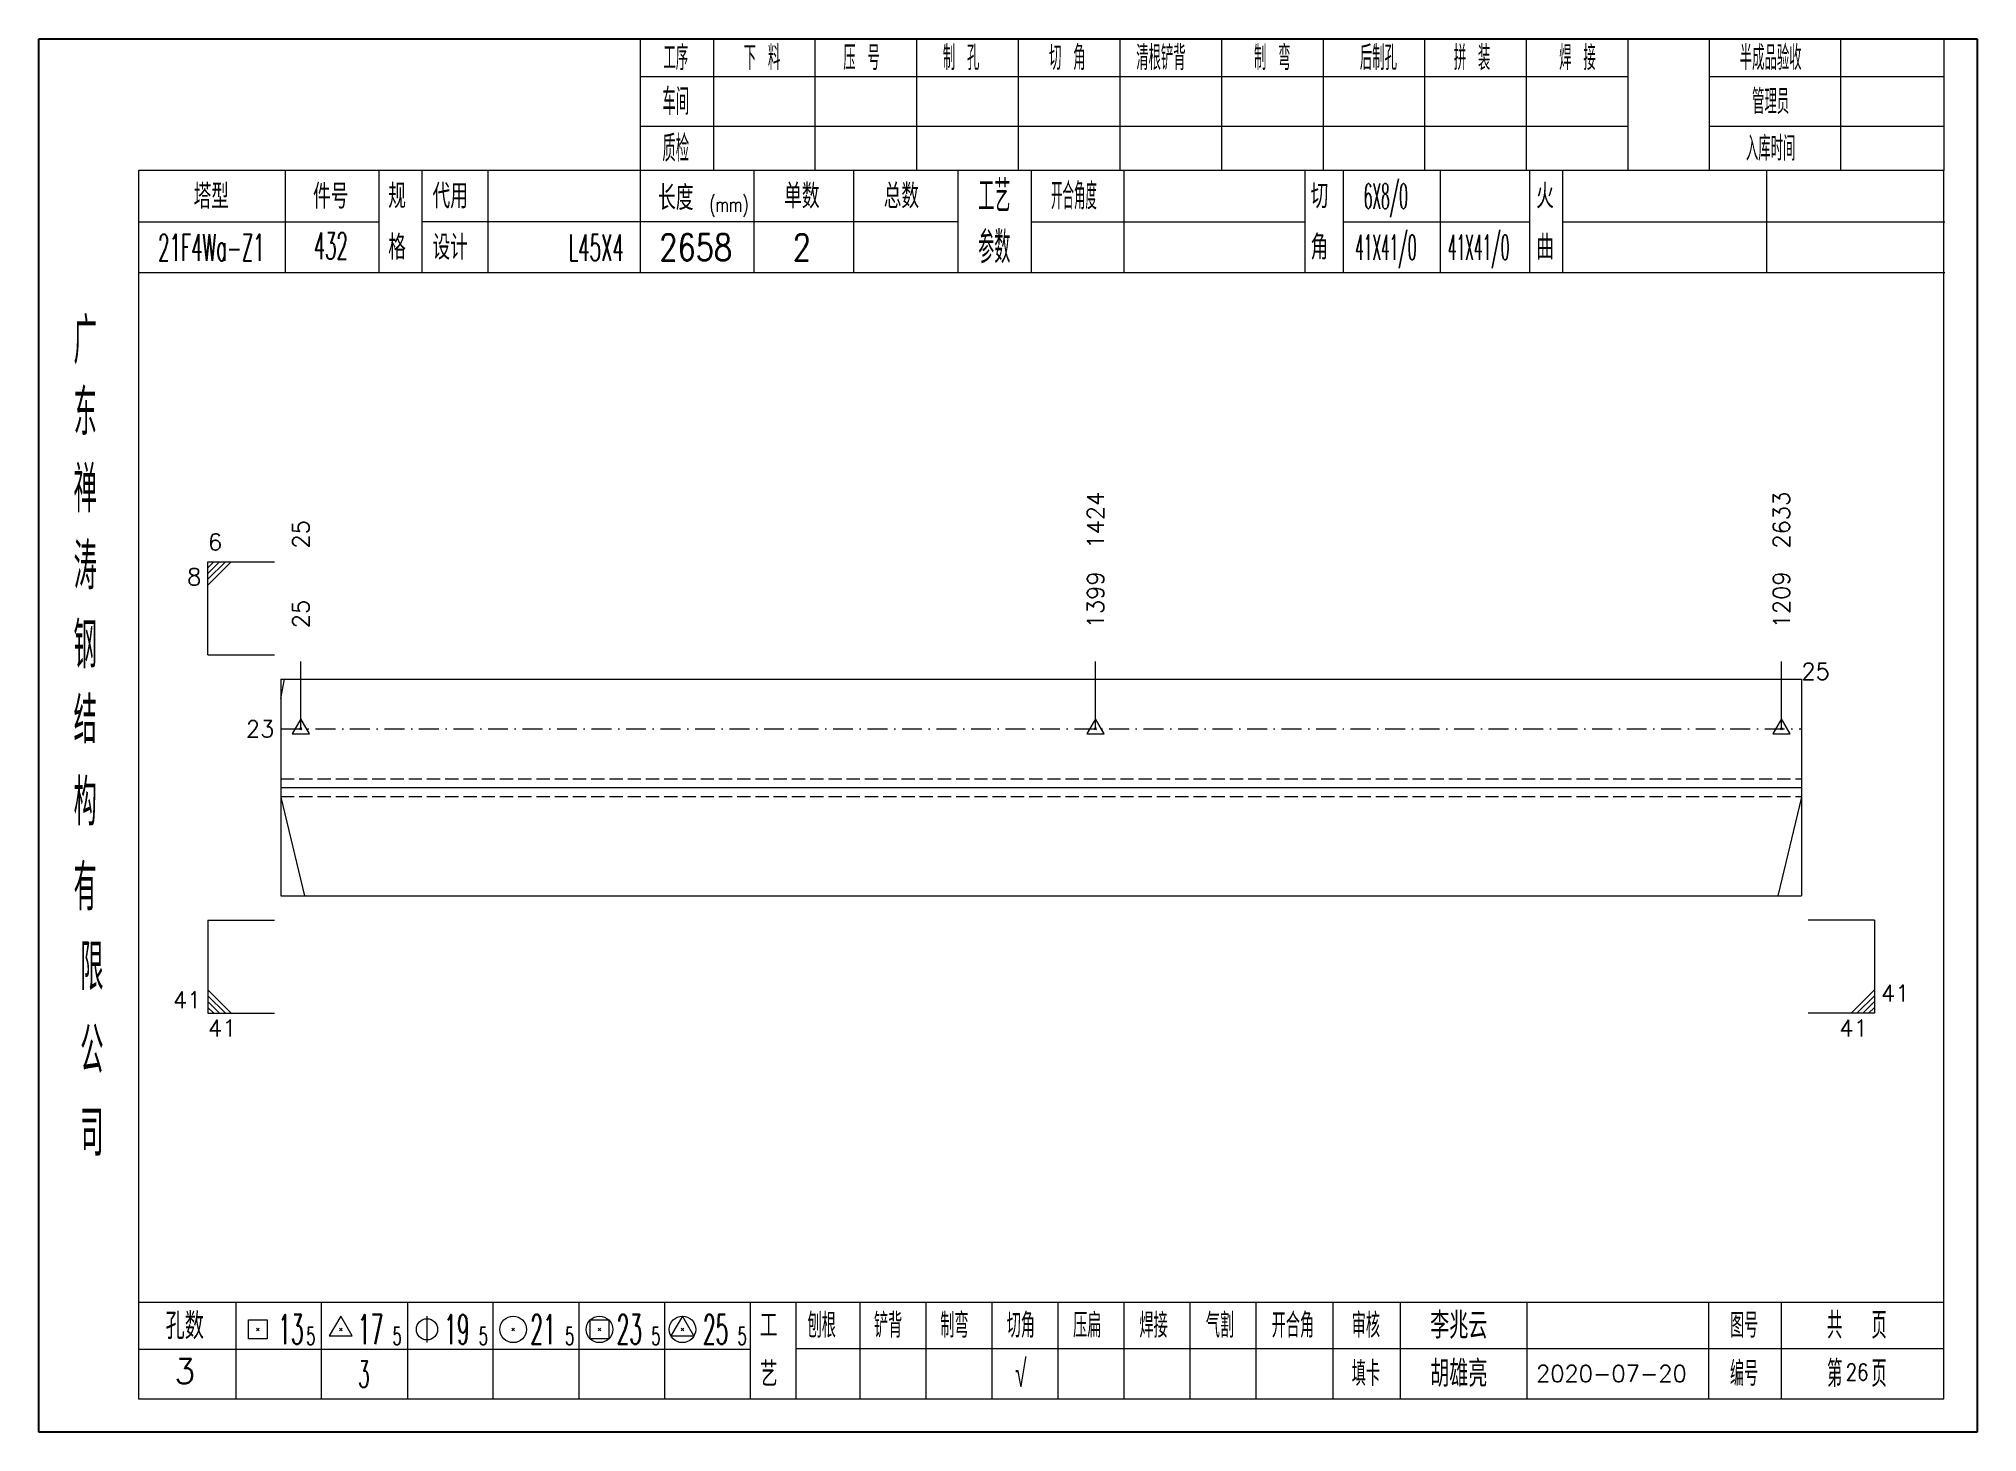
# Model space of a CAD drawing. Extents: x 1310 to 15542, y -76 to 8381.
# Drawn here: x 9319.7 to 9611.8, y 3663.8 to 3873.7 of the extents above; entities that cross this region are included whole.
import ezdxf
from ezdxf.enums import TextEntityAlignment as Align

# ---------------------------------------------------------------- set-up
doc = ezdxf.new("R2010")
doc.units = 0
doc.header["$MEASUREMENT"] = 0
doc.linetypes.add('一点画线', pattern=[5.2, 3, -1, 0.2, -1])
doc.linetypes.add('虚线', pattern=[2.75, 2, -0.75])
doc.layers.get('0').update_dxf_attribs({"linetype": 'CONTINUOUS', "lineweight": 25})
for name, color, linetype, lineweight in [('1', 7, 'CONTINUOUS', 25), ('4', 7, 'CONTINUOUS', 25), ('5', 7, 'CONTINUOUS', 25)]:
    doc.layers.add(name, color=color, linetype=linetype, lineweight=lineweight)
doc.styles.get("Standard").update_dxf_attribs({"font": 'simplex.shx', "width": 0.7, "height": 3, "bigfont": 'gbhzfs.shx'})

msp = doc.modelspace()

# ---------------------------------------------------------------- texts
at = {"color": 7, "linetype": 'Continuous', "lineweight": 13}
for s, p in [('1424', (9478.926, 3796.914)), ('2633', (9582.302, 3796.914)), ('25', (9359.172, 3796.914))]:
    msp.add_text(s, height=2.5, rotation=90, dxfattribs=at).set_placement(p, align=Align.MIDDLE_LEFT)
for s, p in [('6', (9345.172, 3795.914)), ('41', (9597.302, 3727.914))]:
    msp.add_text(s, height=2.5, dxfattribs=at).set_placement(p, align=Align.BOTTOM_LEFT)
for s, p in [('8', (9344.172, 3793.914)), ('41', (9595.302, 3725.914))]:
    msp.add_text(s, height=2.5, dxfattribs=at).set_placement(p, align=Align.TOP_RIGHT)
at = {"color": 8, "linetype": 'Continuous', "lineweight": 9}
for s, p in [('1399', (9478.926, 3784.914)), ('1209', (9582.302, 3784.914)), ('25', (9359.172, 3784.914))]:
    msp.add_text(s, height=2.5, rotation=90, dxfattribs=at).set_placement(p, align=Align.MIDDLE_LEFT)
at = {"color": 7, "linetype": 'Continuous', "lineweight": 13}
msp.add_text('25', height=2.5, dxfattribs=at).set_placement((9585.302, 3778.414), align=Align.MIDDLE_LEFT)
msp.add_text('23', height=2.5, dxfattribs=at).set_placement((9355.172, 3769.747), align=Align.MIDDLE_RIGHT)
msp.add_text('41', height=2.5, dxfattribs=at).set_placement((9344.172, 3726.914), align=Align.BOTTOM_RIGHT)
msp.add_text('41', height=2.5, dxfattribs=at).set_placement((9345.172, 3725.914), align=Align.TOP_LEFT)
at = {"layer": '4', "color": 1, "linetype": 'Continuous', "lineweight": 25}
for s, height, width, p in [('工序', 3.7, 0.7, (9415.672, 3870.871)), ('下 料', 3.7, 0.7, (9428.672, 3870.871)), ('压 号', 3.7, 0.7, (9443.672, 3870.871)), ('制 孔', 3.7, 0.7, (9458.672, 3870.871)), ('切 角', 3.7, 0.7, (9474.672, 3870.871)), ('清根铲背 ', 3.7, 0.7, (9489.672, 3870.871)), (' 制 弯', 3.7, 0.7, (9504.672, 3870.871)), (' 后制孔', 3.7, 0.7, (9520.672, 3870.871)), ('拼 装', 3.7, 0.7, (9535.672, 3870.871)), (' 焊 接', 3.7, 0.7, (9550.672, 3870.871)), ('半成品验收', 3.7, 0.7, (9580.672, 3870.871)), ('车间', 4, 0.7, (9415.672, 3864.271)), ('管理员', 3.7, 0.7, (9580.672, 3864.271)), ('质检', 4, 0.7, (9415.672, 3857.211)), ('入库时间', 3.7, 0.7, (9580.672, 3857.211)), ('(mm)', 2.24, 0.7, (9423.672, 3848.771)), ('工艺', 4.8, 0.7, (9463.672, 3850.031)), ('开合角度', 4, 0.6, (9475.672, 3850.031)), ('6X8/0', 3.8, 0.4, (9522.672, 3850.031)), ('432', 4, 0.5, (9363.672, 3842.541)), ('参数', 4.8, 0.7, (9463.672, 3842.321)), ('41X41/0', 3.8, 0.4, (9522.672, 3842.321)), ('41X41/0', 3.8, 0.4, (9536.672, 3842.321)), ('21F4Wa-Z1', 4, 0.5, (9345.672, 3842.291)), ('L45X4', 4, 0.5, (9403.672, 3842.271)), ('2658', 4, 0.8, (9418.672, 3842.321)), ('2', 4, 0.8, (9434.672, 3842.321)), ('广', 6.96, 0.7, (9326.672, 3828.241)), ('东', 6.96, 0.7, (9326.672, 3817.451)), ('禅', 6.96, 0.7, (9326.672, 3805.861)), ('涛', 6.96, 0.7, (9326.672, 3794.261)), ('钢', 6.96, 0.7, (9326.672, 3782.371)), ('结', 6.96, 0.7, (9326.672, 3771.061)), ('构', 6.96, 0.7, (9326.672, 3758.681)), ('有', 6.96, 0.7, (9326.672, 3745.871)), ('限', 6.96, 0.7, (9327.672, 3733.871)), ('公', 6.96, 0.7, (9327.672, 3721.331)), ('司', 6.96, 0.7, (9327.672, 3708.851)), ('13', 4.47, 0.5, (9357.672, 3679.271)), ('17', 4.47, 0.5, (9369.672, 3679.271)), ('19', 4.47, 0.5, (9382.672, 3679.271)), ('21', 4.47, 0.5, (9395.672, 3679.271)), ('23', 4.47, 0.5, (9408.672, 3679.271)), ('25', 4.47, 0.5, (9421.672, 3679.271)), ('刨根', 3.7, 0.8, (9437.672, 3679.871)), ('铲背', 3.7, 0.8, (9447.672, 3679.871)), ('制弯', 3.7, 0.8, (9457.672, 3679.871)), ('切角', 3.7, 0.8, (9467.672, 3679.871)), ('压扁', 3.7, 0.8, (9477.672, 3679.871)), ('焊接', 3.7, 0.8, (9487.672, 3679.871)), ('气割', 3.7, 0.8, (9497.672, 3679.871)), ('开合角', 3.7, 0.8, (9508.672, 3679.871)), ('审核', 3.7, 0.8, (9519.672, 3679.871)), ('图号', 3.7, 0.8, (9576.672, 3679.871)), ('共  页', 4, 0.8, (9593.672, 3679.871)), ('5', 2.68, 0.6, (9360.672, 3678.271)), ('5', 2.68, 0.6, (9373.672, 3678.271)), ('5', 2.68, 0.6, (9386.672, 3678.271)), ('5', 2.68, 0.6, (9399.672, 3678.271)), ('5', 2.68, 0.6, (9412.672, 3678.271)), ('5', 2.68, 0.6, (9425.672, 3678.271)), ('√', 4, 0.6, (9467.672, 3672.601)), ('第  页', 4, 0.8, (9593.672, 3672.601)), ('3', 4, 0.5, (9368.672, 3672.521)), ('填卡', 3.7, 0.8, (9519.672, 3672.601)), ('编号', 3.7, 0.8, (9576.672, 3672.601))]:
    msp.add_text(s, height=height, dxfattribs=dict(at, width=width)).set_placement(p, align=Align.MIDDLE_CENTER)
for s, height, p in [('塔型', 3.7, (9345.672, 3850.001)), ('件号', 3.7, (9363.672, 3850.001)), ('规', 3.7, (9373.672, 3850.031)), ('代用', 3.7, (9381.672, 3850.031)), ('长度', 3.7, (9415.672, 3849.771)), ('单数', 3.7, (9434.672, 3850.031)), ('总数', 3.7, (9449.672, 3850.031)), ('切', 3.7, (9512.672, 3850.031)), ('火', 3.7, (9546.672, 3850.031)), ('格', 3.7, (9373.672, 3842.321)), ('设计', 3.7, (9381.672, 3842.321)), ('角', 3.7, (9512.672, 3842.321)), ('曲', 3.7, (9546.672, 3842.321)), ('孔数', 4, (9341.672, 3679.791)), ('工', 3.7, (9429.672, 3679.871)), ('李兆云', 4, (9533.672, 3679.871)), ('胡雄亮', 4, (9533.672, 3672.601)), ('3', 3.7, (9341.672, 3672.961)), ('艺', 3.7, (9429.672, 3672.521)), ('2020-07-20', 2.5, (9556.672, 3672.601))]:
    msp.add_text(s, height=height, dxfattribs=at).set_placement(p, align=Align.MIDDLE_CENTER)
at = {"layer": '4', "color": 6, "linetype": 'Continuous', "lineweight": 25, "width": 0.8}
msp.add_text('26', height=2.5, dxfattribs=at).set_placement((9593.697, 3672.829), align=Align.MIDDLE_CENTER)

# ---------------------------------------------------------------- blocks, each defined once
blk = doc.blocks.new('孔17.5')
at = {"layer": '5', "color": 7, "linetype": 'Continuous', "lineweight": 13}
for p, q in [((0, 1), (-0.866, -0.5)), ((-0.1, -0.1), (0.1, 0.1)), ((0.1, -0.1), (-0.1, 0.1)), ((0.866, -0.5), (0, 1)), ((-0.866, -0.5), (0.866, -0.5))]:
    blk.add_line(p, q, dxfattribs=at)
blk = doc.blocks.new('CTJGK')
at = {"color": 6, "linetype": 'Continuous'}
for p, q in [((0, 209.97), (292.13, 209.97)), ((0, 0), (0, 209.97)), ((292.13, 209.97), (292.13, 0)), ((292.13, 0), (0, 0))]:
    blk.add_line(p, q, dxfattribs=at)

# ---------------------------------------------------------------- linework, layer by layer
at = {"color": 7, "linetype": 'Continuous', "lineweight": 13}
for p, q in [((9345.172, 3794.914), (9355.172, 3794.914)), ((9345.172, 3780.914), (9345.172, 3794.914)), ((9346.047, 3794.914), (9345.172, 3794.039)), ((9346.922, 3794.914), (9345.172, 3793.164)), ((9347.797, 3794.914), (9345.172, 3792.289)), ((9348.672, 3794.914), (9345.172, 3791.414)), ((9345.172, 3780.914), (9355.172, 3780.914)), ((9356.172, 3774.344), (9356.689, 3777.247)), ((9359.172, 3769.747), (9359.172, 3779.914)), ((9478.926, 3769.747), (9478.926, 3779.914)), ((9582.302, 3769.747), (9582.302, 3779.914)), ((9356.172, 3759.462), (9359.706, 3744.581)), ((9585.302, 3759.462), (9581.767, 3744.581)), ((9345.172, 3740.914), (9355.172, 3740.914)), ((9345.172, 3740.914), (9345.172, 3726.914)), ((9596.302, 3740.914), (9586.302, 3740.914)), ((9596.302, 3740.914), (9596.302, 3726.914)), ((9348.672, 3726.914), (9345.172, 3730.414)), ((9347.797, 3726.914), (9345.172, 3729.539)), ((9346.922, 3726.914), (9345.172, 3728.664)), ((9346.047, 3726.914), (9345.172, 3727.789)), ((9592.802, 3726.914), (9596.302, 3730.414)), ((9593.677, 3726.914), (9596.302, 3729.539)), ((9594.552, 3726.914), (9596.302, 3728.664)), ((9595.427, 3726.914), (9596.302, 3727.789)), ((9345.172, 3726.914), (9355.172, 3726.914)), ((9596.302, 3726.914), (9586.302, 3726.914))]:
    msp.add_line(p, q, dxfattribs=at)
at = {"color": 7, "linetype": 'Continuous', "lineweight": 18}
for p, q in [((9356.172, 3777.247), (9356.172, 3744.581)), ((9356.172, 3777.247), (9585.302, 3777.247)), ((9585.302, 3777.247), (9585.302, 3744.581)), ((9356.172, 3760.914), (9585.302, 3760.914))]:
    msp.add_line(p, q, dxfattribs=at)
at = {"color": 3, "linetype": '一点画线', "lineweight": 13}
msp.add_line((9356.172, 3769.747), (9585.302, 3769.747), dxfattribs=at)
at = {"color": 1, "linetype": '虚线', "lineweight": 18}
for p, q in [((9356.172, 3762.247), (9585.302, 3762.247)), ((9356.172, 3759.581), (9585.302, 3759.581))]:
    msp.add_line(p, q, dxfattribs=at)
at = {"layer": '1', "color": 7, "linetype": 'Continuous', "lineweight": 18}
msp.add_line((9356.172, 3744.581), (9585.302, 3744.581), dxfattribs=at)
at = {"layer": '4', "color": 1, "linetype": 'Continuous', "lineweight": 18}
for p, q in [((9319.672, 3873.741), (9319.672, 3663.771)), ((9611.802, 3873.741), (9319.672, 3873.741)), ((9410.302, 3873.741), (9410.302, 3853.901)), ((9421.332, 3873.741), (9421.332, 3853.881)), ((9436.642, 3873.741), (9436.642, 3853.881)), ((9451.962, 3873.741), (9451.962, 3853.881)), ((9467.272, 3873.741), (9467.272, 3853.881)), ((9482.582, 3873.741), (9482.582, 3853.881)), ((9497.892, 3873.741), (9497.892, 3853.881)), ((9513.212, 3873.741), (9513.212, 3853.881)), ((9528.522, 3873.741), (9528.522, 3853.881)), ((9543.832, 3873.741), (9543.832, 3853.881)), ((9559.142, 3873.741), (9559.142, 3853.901)), ((9559.142, 3873.741), (9559.142, 3853.881)), ((9571.422, 3873.741), (9571.422, 3853.881)), ((9591.172, 3873.741), (9591.172, 3853.881)), ((9606.752, 3873.741), (9606.752, 3853.881)), ((9611.802, 3843.941), (9611.802, 3873.741)), ((9559.142, 3868.011), (9410.302, 3868.011)), ((9606.752, 3868.011), (9571.422, 3868.011)), ((9559.142, 3860.531), (9410.302, 3860.531)), ((9606.752, 3860.531), (9571.422, 3860.531)), ((9334.682, 3853.881), (9334.682, 3668.821)), ((9606.752, 3853.881), (9334.682, 3853.881)), ((9356.802, 3853.891), (9356.802, 3838.471)), ((9370.952, 3838.471), (9370.952, 3853.881)), ((9377.452, 3838.471), (9377.452, 3853.881)), ((9387.322, 3853.881), (9387.322, 3838.471)), ((9410.302, 3853.901), (9410.302, 3838.471)), ((9427.422, 3853.881), (9427.422, 3838.471)), ((9442.472, 3853.881), (9442.472, 3838.471)), ((9458.172, 3853.881), (9458.172, 3838.471)), ((9469.232, 3853.881), (9469.232, 3838.471)), ((9483.182, 3853.881), (9483.182, 3838.471)), ((9510.482, 3853.881), (9510.482, 3838.471)), ((9516.242, 3853.881), (9516.242, 3838.471)), ((9530.862, 3853.881), (9530.862, 3838.471)), ((9544.322, 3853.881), (9544.322, 3838.471)), ((9549.312, 3853.881), (9549.312, 3838.471)), ((9580.052, 3853.881), (9580.052, 3838.471)), ((9606.752, 3668.821), (9606.752, 3853.881)), ((9370.952, 3846.121), (9334.682, 3846.121)), ((9458.172, 3846.171), (9377.452, 3846.171)), ((9469.232, 3846.171), (9510.482, 3846.171)), ((9516.242, 3846.171), (9544.322, 3846.171)), ((9549.312, 3846.171), (9606.932, 3846.171)), ((9611.802, 3663.771), (9611.802, 3843.941)), ((9606.932, 3838.471), (9334.682, 3838.471)), ((9334.682, 3683.351), (9606.752, 3683.351)), ((9349.372, 3683.351), (9349.372, 3668.821)), ((9362.302, 3668.821), (9362.302, 3683.351)), ((9375.232, 3683.351), (9375.232, 3668.821)), ((9388.152, 3668.821), (9388.152, 3683.351)), ((9401.082, 3683.351), (9401.082, 3668.821)), ((9414.012, 3668.821), (9414.012, 3683.351)), ((9426.932, 3668.821), (9426.932, 3683.351)), ((9433.802, 3668.821), (9433.802, 3683.351)), ((9443.462, 3668.821), (9443.462, 3683.351)), ((9453.402, 3668.821), (9453.402, 3683.351)), ((9463.342, 3668.821), (9463.342, 3683.351)), ((9473.292, 3668.821), (9473.292, 3683.351)), ((9483.232, 3668.821), (9483.232, 3683.351)), ((9493.172, 3668.821), (9493.172, 3683.351)), ((9503.122, 3668.821), (9503.122, 3683.351)), ((9514.762, 3668.821), (9514.762, 3683.351)), ((9524.912, 3668.821), (9524.912, 3683.351)), ((9543.972, 3668.821), (9543.972, 3683.351)), ((9571.352, 3668.821), (9571.352, 3683.351)), ((9582.312, 3668.821), (9582.312, 3683.351)), ((9426.932, 3676.221), (9334.682, 3676.221)), ((9433.762, 3676.381), (9606.752, 3676.381)), ((9334.682, 3668.821), (9606.752, 3668.821)), ((9319.672, 3663.771), (9611.802, 3663.771))]:
    msp.add_line(p, q, dxfattribs=at)
at = {"layer": '4', "color": 7, "linetype": 'Continuous', "lineweight": 13}
for p, q in [((9365.172, 3681.271), (9363.44, 3678.271)), ((9366.904, 3678.271), (9365.172, 3681.271)), ((9378.172, 3681.271), (9378.172, 3677.271)), ((9416.672, 3681.271), (9414.94, 3678.271)), ((9418.404, 3678.271), (9416.672, 3681.271)), ((9351.258, 3677.857), (9351.258, 3680.685)), ((9351.258, 3680.685), (9354.086, 3680.685)), ((9352.472, 3679.071), (9352.872, 3679.471)), ((9352.872, 3679.071), (9352.472, 3679.471)), ((9354.086, 3680.685), (9354.086, 3677.857)), ((9363.44, 3678.271), (9366.904, 3678.271)), ((9364.972, 3679.071), (9365.372, 3679.471)), ((9365.372, 3679.071), (9364.972, 3679.471)), ((9390.972, 3679.071), (9391.372, 3679.471)), ((9391.372, 3679.071), (9390.972, 3679.471)), ((9402.758, 3677.857), (9402.758, 3680.685)), ((9402.758, 3680.685), (9405.586, 3680.685)), ((9403.972, 3679.071), (9404.372, 3679.471)), ((9404.372, 3679.071), (9403.972, 3679.471)), ((9405.586, 3680.685), (9405.586, 3677.857)), ((9414.94, 3678.271), (9418.404, 3678.271)), ((9416.472, 3679.071), (9416.872, 3679.471)), ((9416.872, 3679.071), (9416.472, 3679.471)), ((9354.086, 3677.857), (9351.258, 3677.857)), ((9405.586, 3677.857), (9402.758, 3677.857))]:
    msp.add_line(p, q, dxfattribs=at)
for centre, radius in [((9378.172, 3679.271), 1.6), ((9391.172, 3679.271), 2), ((9404.172, 3679.271), 2), ((9416.672, 3679.271), 2)]:
    msp.add_circle(centre, radius, dxfattribs=at)

# ---------------------------------------------------------------- block references
at = {"color": 0, "linetype": 'Continuous'}
msp.add_blockref('CTJGK', (9319.672, 3663.771), dxfattribs=at)
at = {"color": 8, "linetype": 'Continuous', "lineweight": 9, "xscale": 1.5, "yscale": 1.5, "zscale": 1.5}
for p in [(9359.172, 3769.747), (9478.926, 3769.747), (9582.302, 3769.747)]:
    msp.add_blockref('孔17.5', p, dxfattribs=at)

msp.set_redraw_order([(e.dxf.handle, doc.entitydb.next_handle()) for e in msp.query("TEXT MTEXT ATTDEF DIMENSION ARC_DIMENSION")])  # texts and dimensions are drawn at this point

doc.saveas('drawing.dxf')
